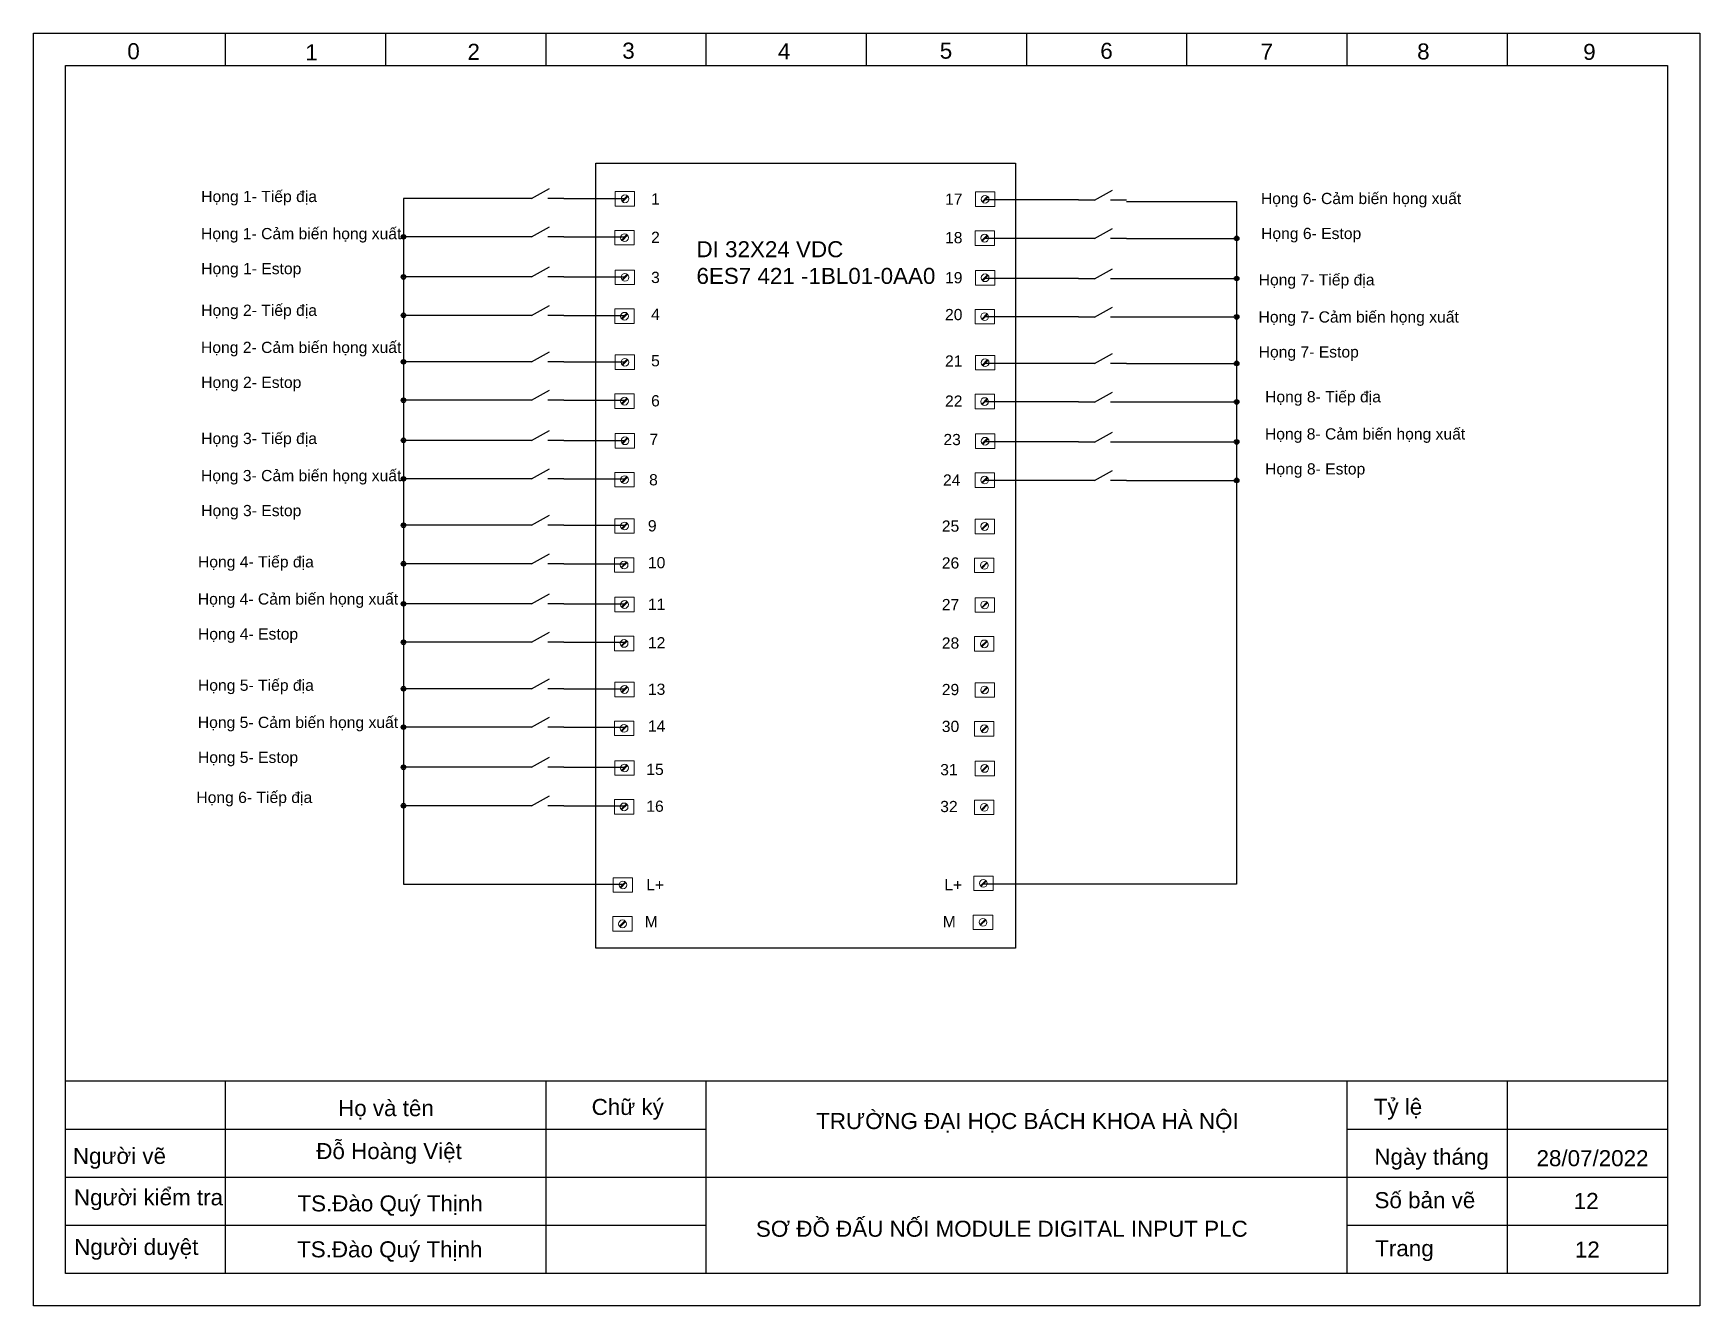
# Model space of a CAD drawing. Header units: inches. Extents: x 1923212 to 1925881, y 1073103 to 1074593.
# Drawn here: x 1925361 to 1925881, y 1073120 to 1073517 of the extents above; entities that cross this region are included whole.
import ezdxf
from ezdxf.enums import TextEntityAlignment as Align

# ---------------------------------------------------------------- set-up
doc = ezdxf.new("R2010")
doc.units = ezdxf.units.IN
doc.header["$MEASUREMENT"] = 0
doc.linetypes.add('CONTINOUS', pattern=[0])
for name, color, linetype, lineweight in [('11', 7, 'CONTINOUS', 5), ('Net chu', 240, 'Continuous', 25), ('Net vien', 5, 'Continuous', 25), ('P', 250, 'Continuous', 9)]:
    doc.layers.add(name, color=color, linetype=linetype, lineweight=lineweight)
doc.layers.add('SYMS', color=7, linetype='Continuous')
doc.layers.add('YEL_14_THHN', color=2, linetype='Continuous')
doc.styles.get("Standard").update_dxf_attribs({"font": 'arial.ttf'})
doc.styles.add('WD_IEC', font='ISOCP2.shx', dxfattribs={"width": 0.9, "height": 4})

msp = doc.modelspace()

# ---------------------------------------------------------------- texts
at = {"color": 150, "char_height": 3.5, "attachment_point": 1}
for s, width, insert in [('Họng 1- Tiếp địa', 48.2585, (1925413.09, 1073468.26)), ('Họng 6- Cảm biến họng xuất', 67.8703, (1925743.79, 1073467.63)), ('Họng 1- Cảm biến họng xuất', 66.0601, (1925413.04, 1073456.67)), ('Họng 6- Estop', 48.2585, (1925743.84, 1073456.72)), ('Họng 1- Estop', 48.2585, (1925413.09, 1073445.76)), ('Họng 7- Tiếp địa', 48.2585, (1925743.09, 1073442.26)), ('Họng 2- Tiếp địa', 48.2585, (1925413.09, 1073432.76)), ('Họng 7- Cảm biến họng xuất', 63.9772, (1925743.04, 1073430.67)), ('Họng 2- Cảm biến họng xuất', 63.7753, (1925413.04, 1073421.17)), ('Họng 7- Estop', 48.2585, (1925743.09, 1073419.76)), ('Họng 2- Estop', 48.2585, (1925413.09, 1073410.26)), ('Họng 8- Tiếp địa', 48.2585, (1925745.09, 1073405.76)), ('Họng 8- Cảm biến họng xuất', 68.9655, (1925745.04, 1073394.17)), ('Họng 3- Tiếp địa', 48.2585, (1925413.09, 1073392.76)), ('Họng 3- Cảm biến họng xuất', 63.2387, (1925413.04, 1073381.17)), ('Họng 8- Estop', 48.2585, (1925745.09, 1073383.26)), ('Họng 3- Estop', 48.2585, (1925413.09, 1073370.26)), ('Họng 4- Tiếp địa', 48.2585, (1925412.09, 1073354.26)), ('Họng 4- Cảm biến họng xuất', 66.7676, (1925412.04, 1073342.67)), ('Họng 4- Estop', 48.2585, (1925412.09, 1073331.76)), ('Họng 5- Tiếp địa', 48.2585, (1925412.09, 1073315.76)), ('Họng 5- Cảm biến họng xuất', 63.8504, (1925412.04, 1073304.17)), ('Họng 5- Estop', 48.2585, (1925412.09, 1073293.26)), ('Họng 6- Tiếp địa', 48.2585, (1925411.59, 1073280.76))]:
    msp.add_mtext_dynamic_manual_height_columns(s, width=width, gutter_width=25, heights=[0], dxfattribs=dict(at, insert=insert))
at = {"color": 0, "char_height": 3.5, "attachment_point": 1}
for s, insert in [('1', (1925553.49, 1073467.5)), ('17', (1925645.21, 1073467.41)), ('2', (1925553.49, 1073455.5)), ('18', (1925645.21, 1073455.41)), ('3', (1925553.49, 1073443)), ('19', (1925645.21, 1073442.91)), ('4', (1925553.49, 1073431.5)), ('20', (1925645.21, 1073431.41)), ('5', (1925553.49, 1073417)), ('21', (1925645.21, 1073416.91)), ('6', (1925553.49, 1073404.5)), ('22', (1925645.21, 1073404.41)), ('7', (1925552.99, 1073392.5)), ('23', (1925644.71, 1073392.41)), ('8', (1925552.86, 1073379.86)), ('24', (1925644.58, 1073379.77)), ('9', (1925552.49, 1073365.5)), ('25', (1925644.21, 1073365.41)), ('10', (1925552.49, 1073354)), ('26', (1925644.21, 1073353.91)), ('11', (1925552.49, 1073341)), ('27', (1925644.21, 1073340.91)), ('12', (1925552.49, 1073329)), ('28', (1925644.21, 1073328.91)), ('13', (1925552.49, 1073314.5)), ('29', (1925644.21, 1073314.41)), ('14', (1925552.49, 1073303)), ('30', (1925644.21, 1073302.91)), ('15', (1925551.99, 1073289.5)), ('31', (1925643.71, 1073289.41)), ('16', (1925551.99, 1073278)), ('32', (1925643.71, 1073277.91)), ('L+', (1925551.99, 1073253.5)), ('L+', (1925644.99, 1073253.5)), ('M', (1925551.49, 1073242)), ('M', (1925644.49, 1073242))]:
    msp.add_mtext_dynamic_manual_height_columns(s, width=14.4277, gutter_width=13.15, heights=[2.29], dxfattribs=dict(at, insert=insert))
at = {"insert": (1925567.65, 1073452.55), "char_height": 5, "attachment_point": 1}
msp.add_mtext_dynamic_manual_height_columns('DI 32X24 VDC\\P6ES7 421 -1BL01-0AA0', width=76.9564, gutter_width=25, heights=[0], dxfattribs=at)
at = {"layer": 'Net chu', "char_height": 5, "attachment_point": 1}
for s, width, insert in [('0', 5.5431, (1925390.03, 1073514.33)), ('2', 5.5431, (1925496.18, 1073514.14)), ('3', 5.5431, (1925544.49, 1073514.5)), ('4', 5.5431, (1925593.06, 1073514.3)), ('5', 5.5431, (1925643.57, 1073514.5)), ('6', 5.5431, (1925693.66, 1073514.45)), ('7', 5.5431, (1925743.67, 1073514.19)), ('8', 5.5431, (1925792.54, 1073514.25)), ('9', 5.5431, (1925844.36, 1073514.12)), ('1', 5.5431, (1925445.56, 1073513.95)), ('\\pxqc;Họ và tên', 58.6836, (1925441.4, 1073184.55)), ('\\pxqc;Chữ ký', 33.3231, (1925529.53, 1073184.92)), ('\\pxqc;TRƯỜNG ĐẠI HỌC BÁCH KHOA HÀ NỘI', 142.8898, (1925599.48, 1073180.52)), ('\\pxql;Tỷ lệ', 33.3231, (1925778.99, 1073184.97)), ('\\pxqc;Đỗ Hoàng Việt', 92.8933, (1925425.27, 1073171.15)), ('\\pxql;Người vẽ', 41.5076, (1925373.06, 1073169.63)), ('\\pxql;Ngày tháng', 36.6969, (1925779.19, 1073169.36)), ('28/07/2022', 6.1952, (1925829.79, 1073168.93)), ('Người kiểm tra', 49.6065, (1925373.39, 1073156.72)), ('\\pxql;Số bản vẽ', 33.3231, (1925779.23, 1073155.83)), ('12', 6.1952, (1925841.41, 1073155.59)), ('\\pxqc;TS.Đào Quý Thịnh', 58.5505, (1925442.76, 1073154.82)), ('SƠ ĐỒ ĐẤU NỐI MODULE DIGITAL INPUT PLC', 169.1468, (1925586.21, 1073146.91)), ('\\pxql;Người duyệt', 41.5076, (1925373.45, 1073141.23)), ('\\pxqc;TS.Đào Quý Thịnh', 58.5505, (1925442.65, 1073140.49)), ('\\pxql;Trang', 33.3231, (1925779.47, 1073140.82)), ('12', 6.1952, (1925841.75, 1073140.43))]:
    msp.add_mtext_dynamic_manual_height_columns(s, width=width, gutter_width=25, heights=[0], dxfattribs=dict(at, insert=insert))

# ---------------------------------------------------------------- blocks, each defined once
blk = doc.blocks.new('VCR21')
for p, q in [((0, 7.5), (0, 2.5)), ((0, -2.5), (-3.12, 3.12)), ((0, -2.5), (0, -7.5))]:
    blk.add_line(p, q)
at = {"style": 'WD_IEC'}
for tag, p in [('INST', (-5.25, 6.75)), ('LOC', (-5.25, 3.75)), ('TAG2', (-5.25, 0.75)), ('DESC1', (-5.25, -6.75)), ('XREF', (-5.25, -3.75)), ('DESC3', (-5.25, -12.75)), ('DESC2', (-5.25, -9.75))]:
    blk.add_attdef(tag, text='', height=2.5, dxfattribs=at).set_placement(p, align=Align.RIGHT)
blk.add_attdef('TERM01', text='', height=2, rotation=90, dxfattribs=at).set_placement((-1, 7.5), align=Align.RIGHT)
at = {"style": 'WD_IEC', "flags": 1}
for tag, p, height in [('X2TERM01', (0, 7.5), 0.32), ('X4LINK', (-2.75, 0), 0.32), ('X1LINK', (-0.5, 0), 0.32), ('CONTACT', (4, -3.5), 1), ('FAMILY', (4, -5), 1), ('COMMON', (5.25, -4.75), 1), ('X8TERM02', (0, -7.5), 0.32)]:
    blk.add_attdef(tag, p, '', height=height, dxfattribs=at)
at = {"style": 'WD_IEC'}
blk.add_attdef('TERM02', (-1, -7.5), '', height=2, rotation=90, dxfattribs=at)
blk = doc.blocks.new('WDDOT')
for radius in [0.72, 0.449, 0.223]:
    blk.add_circle((0, 0), radius)

# ---------------------------------------------------------------- linework, layer by layer
msp.add_lwpolyline([(1925536.21, 1073476.91), (1925667.21, 1073476.91), (1925667.21, 1073231.91), (1925536.21, 1073231.91)], close=True)
at = {"layer": '11', "linetype": 'Continuous'}
for points in [[(1925548.33, 1073468.05), (1925548.33, 1073463.52), (1925542.3, 1073463.52), (1925542.3, 1073468.05)], [(1925660.74, 1073467.91), (1925660.74, 1073463.38), (1925654.71, 1073463.38), (1925654.71, 1073467.91)], [(1925548.21, 1073455.91), (1925548.21, 1073451.38), (1925542.17, 1073451.38), (1925542.17, 1073455.91)], [(1925660.61, 1073455.77), (1925660.61, 1073451.24), (1925654.58, 1073451.24), (1925654.58, 1073455.77)], [(1925548.33, 1073443.55), (1925548.33, 1073439.02), (1925542.3, 1073439.02), (1925542.3, 1073443.55)], [(1925660.74, 1073443.41), (1925660.74, 1073438.88), (1925654.71, 1073438.88), (1925654.71, 1073443.41)], [(1925548.21, 1073431.41), (1925548.21, 1073426.88), (1925542.17, 1073426.88), (1925542.17, 1073431.41)], [(1925660.61, 1073431.27), (1925660.61, 1073426.74), (1925654.58, 1073426.74), (1925654.58, 1073431.27)], [(1925548.33, 1073417.05), (1925548.33, 1073412.52), (1925542.3, 1073412.52), (1925542.3, 1073417.05)], [(1925660.74, 1073416.91), (1925660.74, 1073412.38), (1925654.71, 1073412.38), (1925654.71, 1073416.91)], [(1925548.21, 1073404.91), (1925548.21, 1073400.38), (1925542.17, 1073400.38), (1925542.17, 1073404.91)], [(1925660.61, 1073404.77), (1925660.61, 1073400.24), (1925654.58, 1073400.24), (1925654.58, 1073404.77)], [(1925548.33, 1073392.55), (1925548.33, 1073388.02), (1925542.3, 1073388.02), (1925542.3, 1073392.55)], [(1925660.74, 1073392.41), (1925660.74, 1073387.88), (1925654.71, 1073387.88), (1925654.71, 1073392.41)], [(1925548.21, 1073380.41), (1925548.21, 1073375.88), (1925542.17, 1073375.88), (1925542.17, 1073380.41)], [(1925660.61, 1073380.27), (1925660.61, 1073375.74), (1925654.58, 1073375.74), (1925654.58, 1073380.27)], [(1925548.21, 1073365.94), (1925548.21, 1073361.41), (1925542.17, 1073361.41), (1925542.17, 1073365.94)], [(1925660.61, 1073365.8), (1925660.61, 1073361.27), (1925654.58, 1073361.27), (1925654.58, 1073365.8)], [(1925548.08, 1073353.8), (1925548.08, 1073349.27), (1925542.04, 1073349.27), (1925542.04, 1073353.8)], [(1925660.48, 1073353.67), (1925660.48, 1073349.13), (1925654.45, 1073349.13), (1925654.45, 1073353.67)], [(1925548.21, 1073341.44), (1925548.21, 1073336.91), (1925542.17, 1073336.91), (1925542.17, 1073341.44)], [(1925660.61, 1073341.3), (1925660.61, 1073336.77), (1925654.58, 1073336.77), (1925654.58, 1073341.3)], [(1925548.08, 1073329.3), (1925548.08, 1073324.77), (1925542.04, 1073324.77), (1925542.04, 1073329.3)], [(1925660.48, 1073329.17), (1925660.48, 1073324.63), (1925654.45, 1073324.63), (1925654.45, 1073329.17)], [(1925548.21, 1073314.94), (1925548.21, 1073310.41), (1925542.17, 1073310.41), (1925542.17, 1073314.94)], [(1925660.61, 1073314.8), (1925660.61, 1073310.27), (1925654.58, 1073310.27), (1925654.58, 1073314.8)], [(1925548.08, 1073302.8), (1925548.08, 1073298.27), (1925542.04, 1073298.27), (1925542.04, 1073302.8)], [(1925660.48, 1073302.67), (1925660.48, 1073298.13), (1925654.45, 1073298.13), (1925654.45, 1073302.67)], [(1925548.21, 1073290.44), (1925548.21, 1073285.91), (1925542.17, 1073285.91), (1925542.17, 1073290.44)], [(1925660.61, 1073290.3), (1925660.61, 1073285.77), (1925654.58, 1073285.77), (1925654.58, 1073290.3)], [(1925548.08, 1073278.3), (1925548.08, 1073273.77), (1925542.04, 1073273.77), (1925542.04, 1073278.3)], [(1925660.48, 1073278.17), (1925660.48, 1073273.63), (1925654.45, 1073273.63), (1925654.45, 1073278.17)], [(1925660.21, 1073254.44), (1925660.21, 1073249.91), (1925654.17, 1073249.91), (1925654.17, 1073254.44)], [(1925547.71, 1073253.94), (1925547.71, 1073249.41), (1925541.67, 1073249.41), (1925541.67, 1073253.94)], [(1925547.58, 1073241.8), (1925547.58, 1073237.27), (1925541.54, 1073237.27), (1925541.54, 1073241.8)], [(1925660.08, 1073242.3), (1925660.08, 1073237.77), (1925654.04, 1073237.77), (1925654.04, 1073242.3)]]:
    msp.add_lwpolyline(points, close=True, dxfattribs=at)
at = {"layer": 'Net vien'}
for p, q in [((1925420.71, 1073507.41), (1925420.71, 1073517.41)), ((1925470.71, 1073507.41), (1925470.71, 1073517.41)), ((1925520.71, 1073507.41), (1925520.71, 1073517.41)), ((1925570.71, 1073507.41), (1925570.71, 1073517.41)), ((1925620.71, 1073507.41), (1925620.71, 1073517.41)), ((1925670.71, 1073507.41), (1925670.71, 1073517.41)), ((1925720.71, 1073507.41), (1925720.71, 1073517.41)), ((1925770.71, 1073507.41), (1925770.71, 1073517.41)), ((1925770.71, 1073507.41), (1925770.71, 1073517.41)), ((1925770.71, 1073507.41), (1925770.71, 1073517.41)), ((1925770.71, 1073507.41), (1925770.71, 1073517.41)), ((1925770.71, 1073507.41), (1925770.71, 1073517.41)), ((1925770.71, 1073507.41), (1925770.71, 1073517.41)), ((1925770.71, 1073507.41), (1925770.71, 1073517.41)), ((1925770.71, 1073507.41), (1925770.71, 1073517.41)), ((1925820.71, 1073507.41), (1925820.71, 1073517.41)), ((1925370.71, 1073130.41), (1925370.71, 1073507.41)), ((1925370.71, 1073507.41), (1925870.71, 1073507.41)), ((1925870.71, 1073507.41), (1925870.71, 1073130.41)), ((1925870.71, 1073190.41), (1925370.71, 1073190.41)), ((1925420.71, 1073130.41), (1925420.71, 1073190.41)), ((1925520.71, 1073130.41), (1925520.71, 1073190.41)), ((1925570.71, 1073130.41), (1925570.71, 1073190.41)), ((1925770.71, 1073130.41), (1925770.71, 1073190.41)), ((1925820.71, 1073130.41), (1925820.71, 1073190.41)), ((1925570.71, 1073175.41), (1925370.71, 1073175.41)), ((1925870.71, 1073175.41), (1925770.71, 1073175.41)), ((1925870.71, 1073160.41), (1925370.71, 1073160.41)), ((1925570.71, 1073145.41), (1925370.71, 1073145.41)), ((1925870.71, 1073145.41), (1925770.71, 1073145.41)), ((1925870.71, 1073130.41), (1925370.71, 1073130.41)), ((1925870.71, 1073130.41), (1925370.71, 1073130.41))]:
    msp.add_line(p, q, dxfattribs=at)
msp.add_lwpolyline([(1925360.71, 1073120.41), (1925360.71, 1073517.41), (1925880.71, 1073517.41), (1925880.71, 1073120.41), (1925360.71, 1073120.41)], close=True, dxfattribs=at)
at = {"layer": 'P', "color": 0, "linetype": 'Continuous'}
for points in [[(1925546.07, 1073466.72), (1925544.37, 1073465.02)], [(1925544.56, 1073464.84), (1925546.26, 1073466.54)], [(1925658.48, 1073466.59), (1925656.78, 1073464.88)], [(1925656.96, 1073464.7), (1925658.67, 1073466.4)], [(1925545.95, 1073454.59), (1925544.24, 1073452.88)], [(1925544.43, 1073452.7), (1925546.13, 1073454.4)], [(1925658.35, 1073454.45), (1925656.65, 1073452.75)], [(1925656.84, 1073452.56), (1925658.54, 1073454.26)], [(1925546.07, 1073442.22), (1925544.37, 1073440.52)], [(1925544.56, 1073440.34), (1925546.26, 1073442.04)], [(1925658.48, 1073442.09), (1925656.78, 1073440.38)], [(1925656.96, 1073440.2), (1925658.67, 1073441.9)], [(1925545.95, 1073430.09), (1925544.24, 1073428.38)], [(1925544.43, 1073428.2), (1925546.13, 1073429.9)], [(1925658.35, 1073429.95), (1925656.65, 1073428.25)], [(1925656.84, 1073428.06), (1925658.54, 1073429.76)], [(1925546.07, 1073415.72), (1925544.37, 1073414.02)], [(1925544.56, 1073413.84), (1925546.26, 1073415.54)], [(1925658.48, 1073415.59), (1925656.78, 1073413.88)], [(1925656.96, 1073413.7), (1925658.67, 1073415.4)], [(1925545.95, 1073403.59), (1925544.24, 1073401.88)], [(1925544.43, 1073401.7), (1925546.13, 1073403.4)], [(1925658.35, 1073403.45), (1925656.65, 1073401.75)], [(1925656.84, 1073401.56), (1925658.54, 1073403.26)], [(1925546.07, 1073391.22), (1925544.37, 1073389.52)], [(1925544.56, 1073389.34), (1925546.26, 1073391.04)], [(1925658.48, 1073391.09), (1925656.78, 1073389.38)], [(1925656.96, 1073389.2), (1925658.67, 1073390.9)], [(1925545.95, 1073379.09), (1925544.24, 1073377.38)], [(1925544.43, 1073377.2), (1925546.13, 1073378.9)], [(1925658.35, 1073378.95), (1925656.65, 1073377.25)], [(1925656.84, 1073377.06), (1925658.54, 1073378.76)], [(1925545.95, 1073364.62), (1925544.24, 1073362.92)], [(1925544.43, 1073362.73), (1925546.13, 1073364.44)], [(1925658.35, 1073364.48), (1925656.65, 1073362.78)], [(1925656.84, 1073362.6), (1925658.54, 1073364.3)], [(1925545.82, 1073352.48), (1925544.12, 1073350.78)], [(1925544.3, 1073350.6), (1925546, 1073352.3)], [(1925658.23, 1073352.34), (1925656.52, 1073350.64)], [(1925656.71, 1073350.46), (1925658.41, 1073352.16)], [(1925545.95, 1073340.12), (1925544.24, 1073338.42)], [(1925544.43, 1073338.23), (1925546.13, 1073339.94)], [(1925658.35, 1073339.98), (1925656.65, 1073338.28)], [(1925656.84, 1073338.1), (1925658.54, 1073339.8)], [(1925545.82, 1073327.98), (1925544.12, 1073326.28)], [(1925544.3, 1073326.1), (1925546, 1073327.8)], [(1925658.23, 1073327.84), (1925656.52, 1073326.14)], [(1925656.71, 1073325.96), (1925658.41, 1073327.66)], [(1925545.95, 1073313.62), (1925544.24, 1073311.92)], [(1925544.43, 1073311.73), (1925546.13, 1073313.44)], [(1925658.35, 1073313.48), (1925656.65, 1073311.78)], [(1925656.84, 1073311.6), (1925658.54, 1073313.3)], [(1925545.82, 1073301.48), (1925544.12, 1073299.78)], [(1925544.3, 1073299.6), (1925546, 1073301.3)], [(1925658.23, 1073301.34), (1925656.52, 1073299.64)], [(1925656.71, 1073299.46), (1925658.41, 1073301.16)], [(1925545.95, 1073289.12), (1925544.24, 1073287.42)], [(1925544.43, 1073287.23), (1925546.13, 1073288.94)], [(1925658.35, 1073288.98), (1925656.65, 1073287.28)], [(1925656.84, 1073287.1), (1925658.54, 1073288.8)], [(1925545.82, 1073276.98), (1925544.12, 1073275.28)], [(1925544.3, 1073275.1), (1925546, 1073276.8)], [(1925658.23, 1073276.84), (1925656.52, 1073275.14)], [(1925656.71, 1073274.96), (1925658.41, 1073276.66)], [(1925545.45, 1073252.62), (1925543.74, 1073250.92)], [(1925543.93, 1073250.73), (1925545.63, 1073252.44)], [(1925657.95, 1073253.12), (1925656.24, 1073251.42)], [(1925656.43, 1073251.23), (1925658.13, 1073252.94)], [(1925545.32, 1073240.48), (1925543.62, 1073238.78)], [(1925543.8, 1073238.6), (1925545.5, 1073240.3)], [(1925657.82, 1073240.98), (1925656.12, 1073239.28)], [(1925656.3, 1073239.1), (1925658, 1073240.8)]]:
    msp.add_lwpolyline(points, dxfattribs=at)
for centre in [(1925545.32, 1073465.78), (1925657.72, 1073465.64), (1925545.19, 1073453.64), (1925657.59, 1073453.51), (1925545.32, 1073441.28), (1925657.72, 1073441.14), (1925545.19, 1073429.14), (1925657.59, 1073429.01), (1925545.32, 1073414.78), (1925657.72, 1073414.64), (1925545.19, 1073402.64), (1925657.59, 1073402.51), (1925545.32, 1073390.28), (1925657.72, 1073390.14), (1925545.19, 1073378.14), (1925657.59, 1073378.01), (1925545.19, 1073363.68), (1925657.59, 1073363.54), (1925545.06, 1073351.54), (1925657.47, 1073351.4), (1925545.19, 1073339.18), (1925657.59, 1073339.04), (1925545.06, 1073327.04), (1925657.47, 1073326.9), (1925545.19, 1073312.68), (1925657.59, 1073312.54), (1925545.06, 1073300.54), (1925657.47, 1073300.4), (1925545.19, 1073288.18), (1925657.59, 1073288.04), (1925545.06, 1073276.04), (1925657.47, 1073275.9), (1925544.69, 1073251.68), (1925657.19, 1073252.18), (1925544.56, 1073239.54), (1925657.06, 1073240.04)]:
    msp.add_circle(centre, 1.21, dxfattribs=at)
at = {"layer": 'YEL_14_THHN'}
for p, q in [((1925511.21, 1073465.91), (1925476.21, 1073465.91)), ((1925476.21, 1073465.91), (1925476.21, 1073251.91)), ((1925526.21, 1073465.91), (1925545.21, 1073465.91)), ((1925686.89, 1073465.41), (1925657.71, 1073465.41)), ((1925701.89, 1073464.91), (1925736.21, 1073464.91)), ((1925736.21, 1073464.91), (1925736.21, 1073251.91)), ((1925511.21, 1073453.91), (1925476.21, 1073453.91)), ((1925526.21, 1073453.91), (1925545.21, 1073453.91)), ((1925686.89, 1073453.41), (1925657.71, 1073453.41)), ((1925701.89, 1073453.41), (1925736.21, 1073453.41)), ((1925511.21, 1073441.41), (1925476.21, 1073441.41)), ((1925526.21, 1073441.41), (1925545.21, 1073441.41)), ((1925686.89, 1073440.91), (1925657.71, 1073440.91)), ((1925701.89, 1073440.91), (1925736.21, 1073440.91)), ((1925511.21, 1073429.41), (1925476.21, 1073429.41)), ((1925526.21, 1073429.41), (1925545.21, 1073429.41)), ((1925686.89, 1073428.91), (1925657.71, 1073428.91)), ((1925701.89, 1073428.91), (1925736.21, 1073428.91)), ((1925511.21, 1073414.91), (1925476.21, 1073414.91)), ((1925526.21, 1073414.91), (1925545.21, 1073414.91)), ((1925686.89, 1073414.41), (1925657.71, 1073414.41)), ((1925701.89, 1073414.41), (1925736.21, 1073414.41)), ((1925511.21, 1073402.91), (1925476.21, 1073402.91)), ((1925526.21, 1073402.91), (1925545.21, 1073402.91)), ((1925686.89, 1073402.41), (1925657.71, 1073402.41)), ((1925701.89, 1073402.41), (1925736.21, 1073402.41)), ((1925511.21, 1073390.41), (1925476.21, 1073390.41)), ((1925526.21, 1073390.41), (1925545.21, 1073390.41)), ((1925686.89, 1073389.91), (1925657.71, 1073389.91)), ((1925701.89, 1073389.91), (1925736.21, 1073389.91)), ((1925511.21, 1073378.41), (1925476.21, 1073378.41)), ((1925526.21, 1073378.41), (1925545.21, 1073378.41)), ((1925686.89, 1073377.91), (1925657.71, 1073377.91)), ((1925701.89, 1073377.91), (1925736.21, 1073377.91)), ((1925511.21, 1073363.91), (1925476.21, 1073363.91)), ((1925526.21, 1073363.91), (1925545.21, 1073363.91)), ((1925511.21, 1073351.91), (1925476.21, 1073351.91)), ((1925526.21, 1073351.91), (1925545.21, 1073351.91)), ((1925511.21, 1073339.41), (1925476.21, 1073339.41)), ((1925526.21, 1073339.41), (1925545.21, 1073339.41)), ((1925511.21, 1073327.41), (1925476.21, 1073327.41)), ((1925526.21, 1073327.41), (1925545.21, 1073327.41)), ((1925511.21, 1073312.91), (1925476.21, 1073312.91)), ((1925526.21, 1073312.91), (1925545.21, 1073312.91)), ((1925511.21, 1073300.91), (1925476.21, 1073300.91)), ((1925526.21, 1073300.91), (1925545.21, 1073300.91)), ((1925511.21, 1073288.41), (1925476.21, 1073288.41)), ((1925526.21, 1073288.41), (1925545.21, 1073288.41)), ((1925511.21, 1073276.41), (1925476.21, 1073276.41)), ((1925526.21, 1073276.41), (1925545.21, 1073276.41)), ((1925476.21, 1073251.91), (1925544.71, 1073251.91)), ((1925736.21, 1073251.91), (1925657.21, 1073251.91))]:
    msp.add_line(p, q, dxfattribs=at)

# ---------------------------------------------------------------- block references
at = {"layer": 'SYMS', "rotation": 270}
for p in [(1925518.71, 1073465.91), (1925694.39, 1073465.35), (1925518.71, 1073453.91), (1925694.39, 1073453.35), (1925518.71, 1073441.41), (1925694.39, 1073440.85), (1925518.71, 1073429.41), (1925694.39, 1073428.85), (1925518.71, 1073414.91), (1925694.39, 1073414.35), (1925518.71, 1073402.91), (1925694.39, 1073402.35), (1925518.71, 1073390.41), (1925694.39, 1073389.85), (1925518.71, 1073378.41), (1925694.39, 1073377.85), (1925518.71, 1073363.91), (1925518.71, 1073351.91), (1925518.71, 1073339.41), (1925518.71, 1073327.41), (1925518.71, 1073312.91), (1925518.71, 1073300.91), (1925518.71, 1073288.41), (1925518.71, 1073276.41)]:
    msp.add_blockref('VCR21', p, dxfattribs=at)
at = {"layer": 'SYMS'}
for p in [(1925476.21, 1073453.91), (1925736.21, 1073453.41), (1925476.21, 1073441.41), (1925736.21, 1073440.91), (1925476.21, 1073429.41), (1925736.21, 1073428.91), (1925476.21, 1073414.91), (1925736.21, 1073414.41), (1925476.21, 1073402.91), (1925736.21, 1073402.41), (1925476.21, 1073390.41), (1925736.21, 1073389.91), (1925476.21, 1073378.41), (1925736.21, 1073377.91), (1925476.21, 1073363.91), (1925476.21, 1073351.91), (1925476.21, 1073339.41), (1925476.21, 1073327.41), (1925476.21, 1073312.91), (1925476.21, 1073300.91), (1925476.21, 1073288.41), (1925476.21, 1073276.41)]:
    msp.add_blockref('WDDOT', p, dxfattribs=at)

msp.set_redraw_order([(e.dxf.handle, doc.entitydb.next_handle()) for e in msp.query("TEXT MTEXT ATTDEF DIMENSION ARC_DIMENSION")])  # texts and dimensions are drawn at this point

doc.saveas('drawing.dxf')
